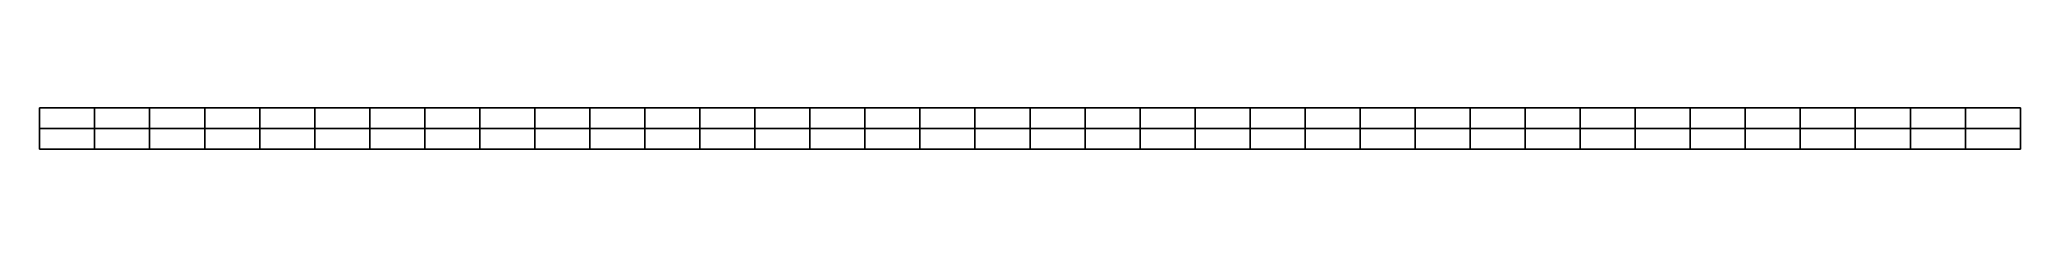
# Model space of a CAD drawing. Header units: metres. Extents: x 0 to 7.32, y -0.08 to 0.08.
import ezdxf

# ---------------------------------------------------------------- set-up
doc = ezdxf.new("R2010")
doc.units = ezdxf.units.M
for name, color, linetype in [('link_lines', 30, 'Continuous'), ('rebar_segments_13', 2, 'Continuous'), ('rebar_segments_16', 1, 'Continuous'), ('rebar_segments_22', 6, 'Continuous'), ('rebars_06', 5, 'Continuous'), ('rebars_10', 7, 'Continuous')]:
    doc.layers.add(name, color=color, linetype=linetype)

msp = doc.modelspace()

# ---------------------------------------------------------------- linework, layer by layer
at = {"layer": 'link_lines'}
for p, q in [((0, 0, 0.889), (0, 0.077, 0.839)), ((0, 0), (0, 0.077, 0.05)), ((0, 0, 0.313), (0, 0.077, 0.313)), ((0, 0, 0.576), (0, 0.077, 0.576)), ((0.2032, 0, 0.889), (0.2032, 0.077, 0.839)), ((0.2032, 0), (0.2032, 0.077, 0.05)), ((0.2032, 0, 0.313), (0.2032, 0.077, 0.313)), ((0.2032, 0, 0.576), (0.2032, 0.077, 0.576)), ((0.4064, 0, 0.889), (0.4064, 0.077, 0.839)), ((0.4064, 0), (0.4064, 0.077, 0.05)), ((0.4064, 0, 0.313), (0.4064, 0.077, 0.313)), ((0.4064, 0, 0.576), (0.4064, 0.077, 0.576)), ((0.6096, 0, 0.889), (0.6096, 0.077, 0.839)), ((0.6096, 0), (0.6096, 0.077, 0.05)), ((0.6096, 0, 0.313), (0.6096, 0.077, 0.313)), ((0.6096, 0, 0.576), (0.6096, 0.077, 0.576)), ((0.8128, 0, 0.889), (0.8128, 0.077, 0.839)), ((0.8128, 0), (0.8128, 0.077, 0.05)), ((0.8128, 0, 0.313), (0.8128, 0.077, 0.313)), ((0.8128, 0, 0.576), (0.8128, 0.077, 0.576)), ((1.016, 0, 0.889), (1.016, 0.077, 0.839)), ((1.016, 0), (1.016, 0.077, 0.05)), ((1.016, 0, 0.313), (1.016, 0.077, 0.313)), ((1.016, 0, 0.576), (1.016, 0.077, 0.576)), ((1.2192, 0, 0.889), (1.2192, 0.077, 0.839)), ((1.2192, 0), (1.2192, 0.077, 0.05)), ((1.2192, 0, 0.313), (1.2192, 0.077, 0.313)), ((1.2192, 0, 0.576), (1.2192, 0.077, 0.576)), ((1.4224, 0, 0.889), (1.4224, 0.077, 0.839)), ((1.4224, 0), (1.4224, 0.077, 0.05)), ((1.4224, 0, 0.313), (1.4224, 0.077, 0.313)), ((1.4224, 0, 0.576), (1.4224, 0.077, 0.576)), ((1.6256, 0, 0.889), (1.6256, 0.077, 0.839)), ((1.6256, 0), (1.6256, 0.077, 0.05)), ((1.6256, 0, 0.313), (1.6256, 0.077, 0.313)), ((1.6256, 0, 0.576), (1.6256, 0.077, 0.576)), ((1.8288, 0, 0.889), (1.8288, 0.077, 0.839)), ((1.8288, 0), (1.8288, 0.077, 0.05)), ((1.8288, 0, 0.313), (1.8288, 0.077, 0.313)), ((1.8288, 0, 0.576), (1.8288, 0.077, 0.576)), ((2.032, 0, 0.889), (2.032, 0.077, 0.839)), ((2.032, 0), (2.032, 0.077, 0.05)), ((2.032, 0, 0.313), (2.032, 0.077, 0.313)), ((2.032, 0, 0.576), (2.032, 0.077, 0.576)), ((2.032, 0), (2.032, 0.077, 0.1)), ((2.2352, 0, 0.889), (2.2352, 0.077, 0.839)), ((2.2352, 0), (2.2352, 0.077, 0.05)), ((2.2352, 0, 0.313), (2.2352, 0.077, 0.313)), ((2.2352, 0, 0.576), (2.2352, 0.077, 0.576)), ((2.2352, 0), (2.2352, 0.077, 0.1)), ((2.4384, 0, 0.889), (2.4384, 0.077, 0.839)), ((2.4384, 0), (2.4384, 0.077, 0.05)), ((2.4384, 0, 0.313), (2.4384, 0.077, 0.313)), ((2.4384, 0, 0.576), (2.4384, 0.077, 0.576)), ((2.4384, 0), (2.4384, 0.077, 0.1)), ((2.6416, 0, 0.889), (2.6416, 0.077, 0.839)), ((2.6416, 0), (2.6416, 0.077, 0.05)), ((2.6416, 0, 0.313), (2.6416, 0.077, 0.313)), ((2.6416, 0, 0.576), (2.6416, 0.077, 0.576)), ((2.6416, 0), (2.6416, 0.077, 0.1)), ((2.8448, 0, 0.889), (2.8448, 0.077, 0.839)), ((2.8448, 0), (2.8448, 0.077, 0.05)), ((2.8448, 0, 0.313), (2.8448, 0.077, 0.313)), ((2.8448, 0, 0.576), (2.8448, 0.077, 0.576)), ((2.8448, 0), (2.8448, 0.077, 0.1)), ((3.048, 0, 0.889), (3.048, 0.077, 0.839)), ((3.048, 0), (3.048, 0.077, 0.05)), ((3.048, 0, 0.313), (3.048, 0.077, 0.313)), ((3.048, 0, 0.576), (3.048, 0.077, 0.576)), ((3.048, 0), (3.048, 0.077, 0.1)), ((3.048, 0), (3.048, 0.077, 0.1)), ((3.2512, 0, 0.889), (3.2512, 0.077, 0.839)), ((3.2512, 0), (3.2512, 0.077, 0.05)), ((3.2512, 0, 0.313), (3.2512, 0.077, 0.313)), ((3.2512, 0, 0.576), (3.2512, 0.077, 0.576)), ((3.2512, 0), (3.2512, 0.077, 0.1)), ((3.4544, 0, 0.889), (3.4544, 0.077, 0.839)), ((3.4544, 0), (3.4544, 0.077, 0.05)), ((3.4544, 0, 0.313), (3.4544, 0.077, 0.313)), ((3.4544, 0, 0.576), (3.4544, 0.077, 0.576)), ((3.4544, 0), (3.4544, 0.077, 0.1)), ((3.6576, 0, 0.889), (3.6576, 0.077, 0.839)), ((3.6576, 0), (3.6576, 0.077, 0.05)), ((3.6576, 0, 0.313), (3.6576, 0.077, 0.313)), ((3.6576, 0, 0.576), (3.6576, 0.077, 0.576)), ((3.6576, 0), (3.6576, 0.077, 0.1)), ((3.8608, 0, 0.889), (3.8608, 0.077, 0.839)), ((3.8608, 0), (3.8608, 0.077, 0.05)), ((3.8608, 0, 0.313), (3.8608, 0.077, 0.313)), ((3.8608, 0, 0.576), (3.8608, 0.077, 0.576)), ((3.8608, 0), (3.8608, 0.077, 0.1)), ((4.064, 0, 0.889), (4.064, 0.077, 0.839)), ((4.064, 0), (4.064, 0.077, 0.05)), ((4.064, 0, 0.313), (4.064, 0.077, 0.313)), ((4.064, 0, 0.576), (4.064, 0.077, 0.576)), ((4.064, 0), (4.064, 0.077, 0.1)), ((4.2672, 0, 0.889), (4.2672, 0.077, 0.839)), ((4.2672, 0), (4.2672, 0.077, 0.05)), ((4.2672, 0, 0.313), (4.2672, 0.077, 0.313)), ((4.2672, 0, 0.576), (4.2672, 0.077, 0.576)), ((4.2672, 0), (4.2672, 0.077, 0.1)), ((4.4704, 0, 0.889), (4.4704, 0.077, 0.839)), ((4.4704, 0), (4.4704, 0.077, 0.05)), ((4.4704, 0, 0.313), (4.4704, 0.077, 0.313)), ((4.4704, 0, 0.576), (4.4704, 0.077, 0.576)), ((4.4704, 0), (4.4704, 0.077, 0.1)), ((4.6736, 0, 0.889), (4.6736, 0.077, 0.839)), ((4.6736, 0), (4.6736, 0.077, 0.05)), ((4.6736, 0, 0.313), (4.6736, 0.077, 0.313)), ((4.6736, 0, 0.576), (4.6736, 0.077, 0.576)), ((4.6736, 0), (4.6736, 0.077, 0.1)), ((4.8768, 0, 0.889), (4.8768, 0.077, 0.839)), ((4.8768, 0), (4.8768, 0.077, 0.05)), ((4.8768, 0, 0.313), (4.8768, 0.077, 0.313)), ((4.8768, 0, 0.576), (4.8768, 0.077, 0.576)), ((4.8768, 0), (4.8768, 0.077, 0.1)), ((5.08, 0, 0.889), (5.08, 0.077, 0.839)), ((5.08, 0), (5.08, 0.077, 0.05)), ((5.08, 0, 0.313), (5.08, 0.077, 0.313)), ((5.08, 0, 0.576), (5.08, 0.077, 0.576)), ((5.08, 0), (5.08, 0.077, 0.1)), ((5.2832, 0, 0.889), (5.2832, 0.077, 0.839)), ((5.2832, 0), (5.2832, 0.077, 0.05)), ((5.2832, 0, 0.313), (5.2832, 0.077, 0.313)), ((5.2832, 0, 0.576), (5.2832, 0.077, 0.576)), ((5.2832, 0), (5.2832, 0.077, 0.1)), ((5.4864, 0, 0.889), (5.4864, 0.077, 0.839)), ((5.4864, 0), (5.4864, 0.077, 0.05)), ((5.4864, 0, 0.313), (5.4864, 0.077, 0.313)), ((5.4864, 0, 0.576), (5.4864, 0.077, 0.576)), ((5.4864, 0), (5.4864, 0.077, 0.1)), ((5.6896, 0, 0.889), (5.6896, 0.077, 0.839)), ((5.6896, 0), (5.6896, 0.077, 0.05)), ((5.6896, 0, 0.313), (5.6896, 0.077, 0.313)), ((5.6896, 0, 0.576), (5.6896, 0.077, 0.576)), ((5.8928, 0, 0.889), (5.8928, 0.077, 0.839)), ((5.8928, 0), (5.8928, 0.077, 0.05)), ((5.8928, 0, 0.313), (5.8928, 0.077, 0.313)), ((5.8928, 0, 0.576), (5.8928, 0.077, 0.576)), ((6.096, 0, 0.889), (6.096, 0.077, 0.839)), ((6.096, 0), (6.096, 0.077, 0.05)), ((6.096, 0, 0.313), (6.096, 0.077, 0.313)), ((6.096, 0, 0.576), (6.096, 0.077, 0.576)), ((6.2992, 0, 0.889), (6.2992, 0.077, 0.839)), ((6.2992, 0), (6.2992, 0.077, 0.05)), ((6.2992, 0, 0.313), (6.2992, 0.077, 0.313)), ((6.2992, 0, 0.576), (6.2992, 0.077, 0.576)), ((6.5024, 0, 0.889), (6.5024, 0.077, 0.839)), ((6.5024, 0), (6.5024, 0.077, 0.05)), ((6.5024, 0, 0.313), (6.5024, 0.077, 0.313)), ((6.5024, 0, 0.576), (6.5024, 0.077, 0.576)), ((6.7056, 0, 0.889), (6.7056, 0.077, 0.839)), ((6.7056, 0), (6.7056, 0.077, 0.05)), ((6.7056, 0, 0.313), (6.7056, 0.077, 0.313)), ((6.7056, 0, 0.576), (6.7056, 0.077, 0.576)), ((6.9088, 0, 0.889), (6.9088, 0.077, 0.839)), ((6.9088, 0), (6.9088, 0.077, 0.05)), ((6.9088, 0, 0.313), (6.9088, 0.077, 0.313)), ((6.9088, 0, 0.576), (6.9088, 0.077, 0.576)), ((7.112, 0, 0.889), (7.112, 0.077, 0.839)), ((7.112, 0), (7.112, 0.077, 0.05)), ((7.112, 0, 0.313), (7.112, 0.077, 0.313)), ((7.112, 0, 0.576), (7.112, 0.077, 0.576)), ((7.3152, 0, 0.889), (7.3152, 0.077, 0.839)), ((7.3152, 0), (7.3152, 0.077, 0.05)), ((7.3152, 0, 0.313), (7.3152, 0.077, 0.313)), ((7.3152, 0, 0.576), (7.3152, 0.077, 0.576)), ((0, -0.077, 0.839), (0, 0, 0.889)), ((0, -0.077, 0.05), (0, 0)), ((0, 0, 0.313), (0, -0.077, 0.313)), ((0, 0, 0.576), (0, -0.077, 0.576)), ((0, 0, 0.889), (0, 0, 0.839)), ((0, 0), (0, 0, 0.05)), ((0.2032, -0.077, 0.839), (0.2032, 0, 0.889)), ((0.2032, -0.077, 0.05), (0.2032, 0)), ((0.2032, 0, 0.313), (0.2032, -0.077, 0.313)), ((0.2032, 0, 0.576), (0.2032, -0.077, 0.576)), ((0.2032, 0, 0.889), (0.2032, 0, 0.839)), ((0.2032, 0), (0.2032, 0, 0.05)), ((0.4064, -0.077, 0.839), (0.4064, 0, 0.889)), ((0.4064, -0.077, 0.05), (0.4064, 0)), ((0.4064, 0, 0.313), (0.4064, -0.077, 0.313)), ((0.4064, 0, 0.576), (0.4064, -0.077, 0.576)), ((0.4064, 0, 0.889), (0.4064, 0, 0.839)), ((0.4064, 0), (0.4064, 0, 0.05)), ((0.6096, -0.077, 0.839), (0.6096, 0, 0.889)), ((0.6096, -0.077, 0.05), (0.6096, 0)), ((0.6096, 0, 0.313), (0.6096, -0.077, 0.313)), ((0.6096, 0, 0.576), (0.6096, -0.077, 0.576)), ((0.6096, 0, 0.889), (0.6096, 0, 0.839)), ((0.6096, 0), (0.6096, 0, 0.05)), ((0.8128, -0.077, 0.839), (0.8128, 0, 0.889)), ((0.8128, -0.077, 0.05), (0.8128, 0)), ((0.8128, 0, 0.313), (0.8128, -0.077, 0.313)), ((0.8128, 0, 0.576), (0.8128, -0.077, 0.576)), ((0.8128, 0, 0.889), (0.8128, 0, 0.839)), ((0.8128, 0), (0.8128, 0, 0.05)), ((1.016, -0.077, 0.839), (1.016, 0, 0.889)), ((1.016, -0.077, 0.05), (1.016, 0)), ((1.016, 0, 0.313), (1.016, -0.077, 0.313)), ((1.016, 0, 0.576), (1.016, -0.077, 0.576)), ((1.016, 0, 0.889), (1.016, 0, 0.839)), ((1.016, 0), (1.016, 0, 0.05)), ((1.2192, -0.077, 0.839), (1.2192, 0, 0.889)), ((1.2192, -0.077, 0.05), (1.2192, 0)), ((1.2192, 0, 0.313), (1.2192, -0.077, 0.313)), ((1.2192, 0, 0.576), (1.2192, -0.077, 0.576)), ((1.2192, 0, 0.889), (1.2192, 0, 0.839)), ((1.2192, 0), (1.2192, 0, 0.05)), ((1.4224, -0.077, 0.839), (1.4224, 0, 0.889)), ((1.4224, -0.077, 0.05), (1.4224, 0)), ((1.4224, 0, 0.313), (1.4224, -0.077, 0.313)), ((1.4224, 0, 0.576), (1.4224, -0.077, 0.576)), ((1.4224, 0, 0.889), (1.4224, 0, 0.839)), ((1.4224, 0), (1.4224, 0, 0.05)), ((1.6256, -0.077, 0.839), (1.6256, 0, 0.889)), ((1.6256, -0.077, 0.05), (1.6256, 0)), ((1.6256, 0, 0.313), (1.6256, -0.077, 0.313)), ((1.6256, 0, 0.576), (1.6256, -0.077, 0.576)), ((1.6256, 0, 0.889), (1.6256, 0, 0.839)), ((1.6256, 0), (1.6256, 0, 0.05)), ((1.8288, -0.077, 0.839), (1.8288, 0, 0.889)), ((1.8288, -0.077, 0.05), (1.8288, 0)), ((1.8288, 0, 0.313), (1.8288, -0.077, 0.313)), ((1.8288, 0, 0.576), (1.8288, -0.077, 0.576)), ((1.8288, 0, 0.889), (1.8288, 0, 0.839)), ((1.8288, 0), (1.8288, 0, 0.05)), ((2.032, -0.077, 0.839), (2.032, 0, 0.889)), ((2.032, -0.077, 0.05), (2.032, 0)), ((2.032, 0, 0.313), (2.032, -0.077, 0.313)), ((2.032, 0, 0.576), (2.032, -0.077, 0.576)), ((2.032, 0, 0.889), (2.032, 0, 0.839)), ((2.032, 0), (2.032, 0, 0.05)), ((2.032, 0), (2.032, -0.077, 0.1)), ((2.2352, -0.077, 0.839), (2.2352, 0, 0.889)), ((2.2352, -0.077, 0.05), (2.2352, 0)), ((2.2352, 0, 0.313), (2.2352, -0.077, 0.313)), ((2.2352, 0, 0.576), (2.2352, -0.077, 0.576)), ((2.2352, 0, 0.889), (2.2352, 0, 0.839)), ((2.2352, 0), (2.2352, 0, 0.05)), ((2.2352, 0), (2.2352, -0.077, 0.1)), ((2.4384, -0.077, 0.839), (2.4384, 0, 0.889)), ((2.4384, -0.077, 0.05), (2.4384, 0)), ((2.4384, 0, 0.313), (2.4384, -0.077, 0.313)), ((2.4384, 0, 0.576), (2.4384, -0.077, 0.576)), ((2.4384, 0, 0.889), (2.4384, 0, 0.839)), ((2.4384, 0), (2.4384, 0, 0.05)), ((2.4384, 0), (2.4384, -0.077, 0.1)), ((2.6416, -0.077, 0.839), (2.6416, 0, 0.889)), ((2.6416, -0.077, 0.05), (2.6416, 0)), ((2.6416, 0, 0.313), (2.6416, -0.077, 0.313)), ((2.6416, 0, 0.576), (2.6416, -0.077, 0.576)), ((2.6416, 0, 0.889), (2.6416, 0, 0.839)), ((2.6416, 0), (2.6416, 0, 0.05)), ((2.6416, 0), (2.6416, -0.077, 0.1)), ((2.8448, -0.077, 0.839), (2.8448, 0, 0.889)), ((2.8448, -0.077, 0.05), (2.8448, 0)), ((2.8448, 0, 0.313), (2.8448, -0.077, 0.313)), ((2.8448, 0, 0.576), (2.8448, -0.077, 0.576)), ((2.8448, 0, 0.889), (2.8448, 0, 0.839)), ((2.8448, 0), (2.8448, 0, 0.05)), ((2.8448, 0), (2.8448, -0.077, 0.1)), ((3.048, -0.077, 0.839), (3.048, 0, 0.889)), ((3.048, -0.077, 0.05), (3.048, 0)), ((3.048, 0, 0.313), (3.048, -0.077, 0.313)), ((3.048, 0, 0.576), (3.048, -0.077, 0.576)), ((3.048, 0, 0.889), (3.048, 0, 0.839)), ((3.048, 0), (3.048, 0, 0.05)), ((3.048, 0), (3.048, -0.077, 0.1)), ((3.048, 0), (3.048, -0.077, 0.1)), ((3.2512, -0.077, 0.839), (3.2512, 0, 0.889)), ((3.2512, -0.077, 0.05), (3.2512, 0)), ((3.2512, 0, 0.313), (3.2512, -0.077, 0.313)), ((3.2512, 0, 0.576), (3.2512, -0.077, 0.576)), ((3.2512, 0, 0.889), (3.2512, 0, 0.839)), ((3.2512, 0), (3.2512, 0, 0.05)), ((3.2512, 0), (3.2512, -0.077, 0.1)), ((3.4544, -0.077, 0.839), (3.4544, 0, 0.889)), ((3.4544, -0.077, 0.05), (3.4544, 0)), ((3.4544, 0, 0.313), (3.4544, -0.077, 0.313)), ((3.4544, 0, 0.576), (3.4544, -0.077, 0.576)), ((3.4544, 0, 0.889), (3.4544, 0, 0.839)), ((3.4544, 0), (3.4544, 0, 0.05)), ((3.4544, 0), (3.4544, -0.077, 0.1)), ((3.6576, -0.077, 0.839), (3.6576, 0, 0.889)), ((3.6576, -0.077, 0.05), (3.6576, 0)), ((3.6576, 0, 0.313), (3.6576, -0.077, 0.313)), ((3.6576, 0, 0.576), (3.6576, -0.077, 0.576)), ((3.6576, 0, 0.889), (3.6576, 0, 0.839)), ((3.6576, 0), (3.6576, 0, 0.05)), ((3.6576, 0), (3.6576, -0.077, 0.1)), ((3.8608, -0.077, 0.839), (3.8608, 0, 0.889)), ((3.8608, -0.077, 0.05), (3.8608, 0)), ((3.8608, 0, 0.313), (3.8608, -0.077, 0.313)), ((3.8608, 0, 0.576), (3.8608, -0.077, 0.576)), ((3.8608, 0, 0.889), (3.8608, 0, 0.839)), ((3.8608, 0), (3.8608, 0, 0.05)), ((3.8608, 0), (3.8608, -0.077, 0.1)), ((4.064, -0.077, 0.839), (4.064, 0, 0.889)), ((4.064, -0.077, 0.05), (4.064, 0)), ((4.064, 0, 0.313), (4.064, -0.077, 0.313)), ((4.064, 0, 0.576), (4.064, -0.077, 0.576)), ((4.064, 0, 0.889), (4.064, 0, 0.839)), ((4.064, 0), (4.064, 0, 0.05)), ((4.064, 0), (4.064, -0.077, 0.1)), ((4.2672, -0.077, 0.839), (4.2672, 0, 0.889)), ((4.2672, -0.077, 0.05), (4.2672, 0)), ((4.2672, 0, 0.313), (4.2672, -0.077, 0.313)), ((4.2672, 0, 0.576), (4.2672, -0.077, 0.576)), ((4.2672, 0, 0.889), (4.2672, 0, 0.839)), ((4.2672, 0), (4.2672, 0, 0.05)), ((4.2672, 0), (4.2672, -0.077, 0.1)), ((4.4704, -0.077, 0.839), (4.4704, 0, 0.889)), ((4.4704, -0.077, 0.05), (4.4704, 0)), ((4.4704, 0, 0.313), (4.4704, -0.077, 0.313)), ((4.4704, 0, 0.576), (4.4704, -0.077, 0.576)), ((4.4704, 0, 0.889), (4.4704, 0, 0.839)), ((4.4704, 0), (4.4704, 0, 0.05)), ((4.4704, 0), (4.4704, -0.077, 0.1)), ((4.6736, -0.077, 0.839), (4.6736, 0, 0.889)), ((4.6736, -0.077, 0.05), (4.6736, 0)), ((4.6736, 0, 0.313), (4.6736, -0.077, 0.313)), ((4.6736, 0, 0.576), (4.6736, -0.077, 0.576)), ((4.6736, 0, 0.889), (4.6736, 0, 0.839)), ((4.6736, 0), (4.6736, 0, 0.05)), ((4.6736, 0), (4.6736, -0.077, 0.1)), ((4.8768, -0.077, 0.839), (4.8768, 0, 0.889)), ((4.8768, -0.077, 0.05), (4.8768, 0)), ((4.8768, 0, 0.313), (4.8768, -0.077, 0.313)), ((4.8768, 0, 0.576), (4.8768, -0.077, 0.576)), ((4.8768, 0, 0.889), (4.8768, 0, 0.839)), ((4.8768, 0), (4.8768, 0, 0.05)), ((4.8768, 0), (4.8768, -0.077, 0.1)), ((5.08, -0.077, 0.839), (5.08, 0, 0.889)), ((5.08, -0.077, 0.05), (5.08, 0)), ((5.08, 0, 0.313), (5.08, -0.077, 0.313)), ((5.08, 0, 0.576), (5.08, -0.077, 0.576)), ((5.08, 0, 0.889), (5.08, 0, 0.839)), ((5.08, 0), (5.08, 0, 0.05)), ((5.08, 0), (5.08, -0.077, 0.1)), ((5.2832, -0.077, 0.839), (5.2832, 0, 0.889)), ((5.2832, -0.077, 0.05), (5.2832, 0)), ((5.2832, 0, 0.313), (5.2832, -0.077, 0.313)), ((5.2832, 0, 0.576), (5.2832, -0.077, 0.576)), ((5.2832, 0, 0.889), (5.2832, 0, 0.839)), ((5.2832, 0), (5.2832, 0, 0.05)), ((5.2832, 0), (5.2832, -0.077, 0.1)), ((5.4864, -0.077, 0.839), (5.4864, 0, 0.889)), ((5.4864, -0.077, 0.05), (5.4864, 0)), ((5.4864, 0, 0.313), (5.4864, -0.077, 0.313)), ((5.4864, 0, 0.576), (5.4864, -0.077, 0.576)), ((5.4864, 0, 0.889), (5.4864, 0, 0.839)), ((5.4864, 0), (5.4864, 0, 0.05)), ((5.4864, 0), (5.4864, -0.077, 0.1)), ((5.6896, -0.077, 0.839), (5.6896, 0, 0.889)), ((5.6896, -0.077, 0.05), (5.6896, 0)), ((5.6896, 0, 0.313), (5.6896, -0.077, 0.313)), ((5.6896, 0, 0.576), (5.6896, -0.077, 0.576)), ((5.6896, 0, 0.889), (5.6896, 0, 0.839)), ((5.6896, 0), (5.6896, 0, 0.05)), ((5.8928, -0.077, 0.839), (5.8928, 0, 0.889)), ((5.8928, -0.077, 0.05), (5.8928, 0)), ((5.8928, 0, 0.313), (5.8928, -0.077, 0.313)), ((5.8928, 0, 0.576), (5.8928, -0.077, 0.576)), ((5.8928, 0, 0.889), (5.8928, 0, 0.839)), ((5.8928, 0), (5.8928, 0, 0.05)), ((6.096, -0.077, 0.839), (6.096, 0, 0.889)), ((6.096, -0.077, 0.05), (6.096, 0)), ((6.096, 0, 0.313), (6.096, -0.077, 0.313)), ((6.096, 0, 0.576), (6.096, -0.077, 0.576)), ((6.096, 0, 0.889), (6.096, 0, 0.839)), ((6.096, 0), (6.096, 0, 0.05)), ((6.2992, -0.077, 0.839), (6.2992, 0, 0.889)), ((6.2992, -0.077, 0.05), (6.2992, 0)), ((6.2992, 0, 0.313), (6.2992, -0.077, 0.313)), ((6.2992, 0, 0.576), (6.2992, -0.077, 0.576)), ((6.2992, 0, 0.889), (6.2992, 0, 0.839)), ((6.2992, 0), (6.2992, 0, 0.05)), ((6.5024, -0.077, 0.839), (6.5024, 0, 0.889)), ((6.5024, -0.077, 0.05), (6.5024, 0)), ((6.5024, 0, 0.313), (6.5024, -0.077, 0.313)), ((6.5024, 0, 0.576), (6.5024, -0.077, 0.576)), ((6.5024, 0, 0.889), (6.5024, 0, 0.839)), ((6.5024, 0), (6.5024, 0, 0.05)), ((6.7056, -0.077, 0.839), (6.7056, 0, 0.889)), ((6.7056, -0.077, 0.05), (6.7056, 0)), ((6.7056, 0, 0.313), (6.7056, -0.077, 0.313)), ((6.7056, 0, 0.576), (6.7056, -0.077, 0.576)), ((6.7056, 0, 0.889), (6.7056, 0, 0.839)), ((6.7056, 0), (6.7056, 0, 0.05)), ((6.9088, -0.077, 0.839), (6.9088, 0, 0.889)), ((6.9088, -0.077, 0.05), (6.9088, 0)), ((6.9088, 0, 0.313), (6.9088, -0.077, 0.313)), ((6.9088, 0, 0.576), (6.9088, -0.077, 0.576)), ((6.9088, 0, 0.889), (6.9088, 0, 0.839)), ((6.9088, 0), (6.9088, 0, 0.05)), ((7.112, -0.077, 0.839), (7.112, 0, 0.889)), ((7.112, -0.077, 0.05), (7.112, 0)), ((7.112, 0, 0.313), (7.112, -0.077, 0.313)), ((7.112, 0, 0.576), (7.112, -0.077, 0.576)), ((7.112, 0, 0.889), (7.112, 0, 0.839)), ((7.112, 0), (7.112, 0, 0.05)), ((7.3152, -0.077, 0.839), (7.3152, 0, 0.889)), ((7.3152, -0.077, 0.05), (7.3152, 0)), ((7.3152, 0, 0.313), (7.3152, -0.077, 0.313)), ((7.3152, 0, 0.576), (7.3152, -0.077, 0.576)), ((7.3152, 0), (7.3152, 0, 0.05)), ((7.3152, 0, 0.889), (7.3152, 0, 0.839))]:
    msp.add_line(p, q, dxfattribs=at)
at = {"layer": 'rebar_segments_13'}
for p, q in [((0.2032, 0.077, 0.313), (0, 0.077, 0.313)), ((0.2032, 0.077, 0.576), (0, 0.077, 0.576)), ((0.4064, 0.077, 0.313), (0.2032, 0.077, 0.313)), ((0.4064, 0.077, 0.576), (0.2032, 0.077, 0.576)), ((0.6096, 0.077, 0.313), (0.4064, 0.077, 0.313)), ((0.6096, 0.077, 0.576), (0.4064, 0.077, 0.576)), ((0.8128, 0.077, 0.313), (0.6096, 0.077, 0.313)), ((0.8128, 0.077, 0.576), (0.6096, 0.077, 0.576)), ((1.016, 0.077, 0.313), (0.8128, 0.077, 0.313)), ((1.016, 0.077, 0.576), (0.8128, 0.077, 0.576)), ((1.2192, 0.077, 0.313), (1.016, 0.077, 0.313)), ((1.2192, 0.077, 0.576), (1.016, 0.077, 0.576)), ((1.4224, 0.077, 0.313), (1.2192, 0.077, 0.313)), ((1.4224, 0.077, 0.576), (1.2192, 0.077, 0.576)), ((1.6256, 0.077, 0.313), (1.4224, 0.077, 0.313)), ((1.6256, 0.077, 0.576), (1.4224, 0.077, 0.576)), ((1.8288, 0.077, 0.313), (1.6256, 0.077, 0.313)), ((1.8288, 0.077, 0.576), (1.6256, 0.077, 0.576)), ((2.032, 0.077, 0.313), (1.8288, 0.077, 0.313)), ((2.032, 0.077, 0.576), (1.8288, 0.077, 0.576)), ((2.2352, 0.077, 0.313), (2.032, 0.077, 0.313)), ((2.2352, 0.077, 0.576), (2.032, 0.077, 0.576)), ((2.4384, 0.077, 0.313), (2.2352, 0.077, 0.313)), ((2.4384, 0.077, 0.576), (2.2352, 0.077, 0.576)), ((2.6416, 0.077, 0.313), (2.4384, 0.077, 0.313)), ((2.6416, 0.077, 0.576), (2.4384, 0.077, 0.576)), ((2.8448, 0.077, 0.313), (2.6416, 0.077, 0.313)), ((2.8448, 0.077, 0.576), (2.6416, 0.077, 0.576)), ((3.048, 0.077, 0.313), (2.8448, 0.077, 0.313)), ((3.048, 0.077, 0.576), (2.8448, 0.077, 0.576)), ((3.2512, 0.077, 0.313), (3.048, 0.077, 0.313)), ((3.2512, 0.077, 0.576), (3.048, 0.077, 0.576)), ((3.4544, 0.077, 0.313), (3.2512, 0.077, 0.313)), ((3.4544, 0.077, 0.576), (3.2512, 0.077, 0.576)), ((3.6576, 0.077, 0.313), (3.4544, 0.077, 0.313)), ((3.6576, 0.077, 0.576), (3.4544, 0.077, 0.576)), ((3.8608, 0.077, 0.313), (3.6576, 0.077, 0.313)), ((3.8608, 0.077, 0.576), (3.6576, 0.077, 0.576)), ((4.064, 0.077, 0.313), (3.8608, 0.077, 0.313)), ((4.064, 0.077, 0.576), (3.8608, 0.077, 0.576)), ((4.2672, 0.077, 0.313), (4.064, 0.077, 0.313)), ((4.2672, 0.077, 0.576), (4.064, 0.077, 0.576)), ((4.4704, 0.077, 0.313), (4.2672, 0.077, 0.313)), ((4.4704, 0.077, 0.576), (4.2672, 0.077, 0.576)), ((4.6736, 0.077, 0.313), (4.4704, 0.077, 0.313)), ((4.6736, 0.077, 0.576), (4.4704, 0.077, 0.576)), ((4.8768, 0.077, 0.313), (4.6736, 0.077, 0.313)), ((4.8768, 0.077, 0.576), (4.6736, 0.077, 0.576)), ((5.08, 0.077, 0.313), (4.8768, 0.077, 0.313)), ((5.08, 0.077, 0.576), (4.8768, 0.077, 0.576)), ((5.2832, 0.077, 0.313), (5.08, 0.077, 0.313)), ((5.2832, 0.077, 0.576), (5.08, 0.077, 0.576)), ((5.4864, 0.077, 0.313), (5.2832, 0.077, 0.313)), ((5.4864, 0.077, 0.576), (5.2832, 0.077, 0.576)), ((5.6896, 0.077, 0.313), (5.4864, 0.077, 0.313)), ((5.6896, 0.077, 0.576), (5.4864, 0.077, 0.576)), ((5.8928, 0.077, 0.313), (5.6896, 0.077, 0.313)), ((5.8928, 0.077, 0.576), (5.6896, 0.077, 0.576)), ((6.096, 0.077, 0.313), (5.8928, 0.077, 0.313)), ((6.096, 0.077, 0.576), (5.8928, 0.077, 0.576)), ((6.2992, 0.077, 0.313), (6.096, 0.077, 0.313)), ((6.2992, 0.077, 0.576), (6.096, 0.077, 0.576)), ((6.5024, 0.077, 0.313), (6.2992, 0.077, 0.313)), ((6.5024, 0.077, 0.576), (6.2992, 0.077, 0.576)), ((6.7056, 0.077, 0.313), (6.5024, 0.077, 0.313)), ((6.7056, 0.077, 0.576), (6.5024, 0.077, 0.576)), ((6.9088, 0.077, 0.313), (6.7056, 0.077, 0.313)), ((6.9088, 0.077, 0.576), (6.7056, 0.077, 0.576)), ((7.112, 0.077, 0.313), (6.9088, 0.077, 0.313)), ((7.112, 0.077, 0.576), (6.9088, 0.077, 0.576)), ((7.3152, 0.077, 0.313), (7.112, 0.077, 0.313)), ((7.3152, 0.077, 0.576), (7.112, 0.077, 0.576)), ((0.2032, -0.077, 0.313), (0, -0.077, 0.313)), ((0.2032, -0.077, 0.576), (0, -0.077, 0.576)), ((0.4064, -0.077, 0.313), (0.2032, -0.077, 0.313)), ((0.4064, -0.077, 0.576), (0.2032, -0.077, 0.576)), ((0.6096, -0.077, 0.313), (0.4064, -0.077, 0.313)), ((0.6096, -0.077, 0.576), (0.4064, -0.077, 0.576)), ((0.8128, -0.077, 0.313), (0.6096, -0.077, 0.313)), ((0.8128, -0.077, 0.576), (0.6096, -0.077, 0.576)), ((1.016, -0.077, 0.313), (0.8128, -0.077, 0.313)), ((1.016, -0.077, 0.576), (0.8128, -0.077, 0.576)), ((1.2192, -0.077, 0.313), (1.016, -0.077, 0.313)), ((1.2192, -0.077, 0.576), (1.016, -0.077, 0.576)), ((1.4224, -0.077, 0.313), (1.2192, -0.077, 0.313)), ((1.4224, -0.077, 0.576), (1.2192, -0.077, 0.576)), ((1.6256, -0.077, 0.313), (1.4224, -0.077, 0.313)), ((1.6256, -0.077, 0.576), (1.4224, -0.077, 0.576)), ((1.8288, -0.077, 0.313), (1.6256, -0.077, 0.313)), ((1.8288, -0.077, 0.576), (1.6256, -0.077, 0.576)), ((2.032, -0.077, 0.313), (1.8288, -0.077, 0.313)), ((2.032, -0.077, 0.576), (1.8288, -0.077, 0.576)), ((2.2352, -0.077, 0.313), (2.032, -0.077, 0.313)), ((2.2352, -0.077, 0.576), (2.032, -0.077, 0.576)), ((2.4384, -0.077, 0.313), (2.2352, -0.077, 0.313)), ((2.4384, -0.077, 0.576), (2.2352, -0.077, 0.576)), ((2.6416, -0.077, 0.313), (2.4384, -0.077, 0.313)), ((2.6416, -0.077, 0.576), (2.4384, -0.077, 0.576)), ((2.8448, -0.077, 0.313), (2.6416, -0.077, 0.313)), ((2.8448, -0.077, 0.576), (2.6416, -0.077, 0.576)), ((3.048, -0.077, 0.313), (2.8448, -0.077, 0.313)), ((3.048, -0.077, 0.576), (2.8448, -0.077, 0.576)), ((3.2512, -0.077, 0.313), (3.048, -0.077, 0.313)), ((3.2512, -0.077, 0.576), (3.048, -0.077, 0.576)), ((3.4544, -0.077, 0.313), (3.2512, -0.077, 0.313)), ((3.4544, -0.077, 0.576), (3.2512, -0.077, 0.576)), ((3.6576, -0.077, 0.313), (3.4544, -0.077, 0.313)), ((3.6576, -0.077, 0.576), (3.4544, -0.077, 0.576)), ((3.8608, -0.077, 0.313), (3.6576, -0.077, 0.313)), ((3.8608, -0.077, 0.576), (3.6576, -0.077, 0.576)), ((4.064, -0.077, 0.313), (3.8608, -0.077, 0.313)), ((4.064, -0.077, 0.576), (3.8608, -0.077, 0.576)), ((4.2672, -0.077, 0.313), (4.064, -0.077, 0.313)), ((4.2672, -0.077, 0.576), (4.064, -0.077, 0.576)), ((4.4704, -0.077, 0.313), (4.2672, -0.077, 0.313)), ((4.4704, -0.077, 0.576), (4.2672, -0.077, 0.576)), ((4.6736, -0.077, 0.313), (4.4704, -0.077, 0.313)), ((4.6736, -0.077, 0.576), (4.4704, -0.077, 0.576)), ((4.8768, -0.077, 0.313), (4.6736, -0.077, 0.313)), ((4.8768, -0.077, 0.576), (4.6736, -0.077, 0.576)), ((5.08, -0.077, 0.313), (4.8768, -0.077, 0.313)), ((5.08, -0.077, 0.576), (4.8768, -0.077, 0.576)), ((5.2832, -0.077, 0.313), (5.08, -0.077, 0.313)), ((5.2832, -0.077, 0.576), (5.08, -0.077, 0.576)), ((5.4864, -0.077, 0.313), (5.2832, -0.077, 0.313)), ((5.4864, -0.077, 0.576), (5.2832, -0.077, 0.576)), ((5.6896, -0.077, 0.313), (5.4864, -0.077, 0.313)), ((5.6896, -0.077, 0.576), (5.4864, -0.077, 0.576)), ((5.8928, -0.077, 0.313), (5.6896, -0.077, 0.313)), ((5.8928, -0.077, 0.576), (5.6896, -0.077, 0.576)), ((6.096, -0.077, 0.313), (5.8928, -0.077, 0.313)), ((6.096, -0.077, 0.576), (5.8928, -0.077, 0.576)), ((6.2992, -0.077, 0.313), (6.096, -0.077, 0.313)), ((6.2992, -0.077, 0.576), (6.096, -0.077, 0.576)), ((6.5024, -0.077, 0.313), (6.2992, -0.077, 0.313)), ((6.5024, -0.077, 0.576), (6.2992, -0.077, 0.576)), ((6.7056, -0.077, 0.313), (6.5024, -0.077, 0.313)), ((6.7056, -0.077, 0.576), (6.5024, -0.077, 0.576)), ((6.9088, -0.077, 0.313), (6.7056, -0.077, 0.313)), ((6.9088, -0.077, 0.576), (6.7056, -0.077, 0.576)), ((7.112, -0.077, 0.313), (6.9088, -0.077, 0.313)), ((7.112, -0.077, 0.576), (6.9088, -0.077, 0.576)), ((7.3152, -0.077, 0.313), (7.112, -0.077, 0.313)), ((7.3152, -0.077, 0.576), (7.112, -0.077, 0.576))]:
    msp.add_line(p, q, dxfattribs=at)
at = {"layer": 'rebar_segments_16'}
for p, q in [((0.2032, 0.077, 0.839), (0, 0.077, 0.839)), ((0.4064, 0.077, 0.839), (0.2032, 0.077, 0.839)), ((0.6096, 0.077, 0.839), (0.4064, 0.077, 0.839)), ((0.8128, 0.077, 0.839), (0.6096, 0.077, 0.839)), ((1.016, 0.077, 0.839), (0.8128, 0.077, 0.839)), ((1.2192, 0.077, 0.839), (1.016, 0.077, 0.839)), ((1.4224, 0.077, 0.839), (1.2192, 0.077, 0.839)), ((1.6256, 0.077, 0.839), (1.4224, 0.077, 0.839)), ((1.8288, 0.077, 0.839), (1.6256, 0.077, 0.839)), ((2.032, 0.077, 0.839), (1.8288, 0.077, 0.839)), ((2.2352, 0.077, 0.839), (2.032, 0.077, 0.839)), ((2.4384, 0.077, 0.839), (2.2352, 0.077, 0.839)), ((2.6416, 0.077, 0.839), (2.4384, 0.077, 0.839)), ((2.8448, 0.077, 0.839), (2.6416, 0.077, 0.839)), ((3.048, 0.077, 0.839), (2.8448, 0.077, 0.839)), ((3.2512, 0.077, 0.839), (3.048, 0.077, 0.839)), ((3.4544, 0.077, 0.839), (3.2512, 0.077, 0.839)), ((3.6576, 0.077, 0.839), (3.4544, 0.077, 0.839)), ((3.8608, 0.077, 0.839), (3.6576, 0.077, 0.839)), ((4.064, 0.077, 0.839), (3.8608, 0.077, 0.839)), ((4.2672, 0.077, 0.839), (4.064, 0.077, 0.839)), ((4.4704, 0.077, 0.839), (4.2672, 0.077, 0.839)), ((4.6736, 0.077, 0.839), (4.4704, 0.077, 0.839)), ((4.8768, 0.077, 0.839), (4.6736, 0.077, 0.839)), ((5.08, 0.077, 0.839), (4.8768, 0.077, 0.839)), ((5.2832, 0.077, 0.839), (5.08, 0.077, 0.839)), ((5.4864, 0.077, 0.839), (5.2832, 0.077, 0.839)), ((5.6896, 0.077, 0.839), (5.4864, 0.077, 0.839)), ((5.8928, 0.077, 0.839), (5.6896, 0.077, 0.839)), ((6.096, 0.077, 0.839), (5.8928, 0.077, 0.839)), ((6.2992, 0.077, 0.839), (6.096, 0.077, 0.839)), ((6.5024, 0.077, 0.839), (6.2992, 0.077, 0.839)), ((6.7056, 0.077, 0.839), (6.5024, 0.077, 0.839)), ((6.9088, 0.077, 0.839), (6.7056, 0.077, 0.839)), ((7.112, 0.077, 0.839), (6.9088, 0.077, 0.839)), ((7.3152, 0.077, 0.839), (7.112, 0.077, 0.839)), ((0.2032, 0, 0.839), (0, 0, 0.839)), ((0.4064, 0, 0.839), (0.2032, 0, 0.839)), ((0.6096, 0, 0.839), (0.4064, 0, 0.839)), ((0.8128, 0, 0.839), (0.6096, 0, 0.839)), ((1.016, 0, 0.839), (0.8128, 0, 0.839)), ((1.2192, 0, 0.839), (1.016, 0, 0.839)), ((1.4224, 0, 0.839), (1.2192, 0, 0.839)), ((1.6256, 0, 0.839), (1.4224, 0, 0.839)), ((1.8288, 0, 0.839), (1.6256, 0, 0.839)), ((2.032, 0, 0.839), (1.8288, 0, 0.839)), ((2.2352, 0, 0.839), (2.032, 0, 0.839)), ((2.4384, 0, 0.839), (2.2352, 0, 0.839)), ((2.6416, 0, 0.839), (2.4384, 0, 0.839)), ((2.8448, 0, 0.839), (2.6416, 0, 0.839)), ((3.048, 0, 0.839), (2.8448, 0, 0.839)), ((3.2512, 0, 0.839), (3.048, 0, 0.839)), ((3.4544, 0, 0.839), (3.2512, 0, 0.839)), ((3.6576, 0, 0.839), (3.4544, 0, 0.839)), ((3.8608, 0, 0.839), (3.6576, 0, 0.839)), ((4.064, 0, 0.839), (3.8608, 0, 0.839)), ((4.2672, 0, 0.839), (4.064, 0, 0.839)), ((4.4704, 0, 0.839), (4.2672, 0, 0.839)), ((4.6736, 0, 0.839), (4.4704, 0, 0.839)), ((4.8768, 0, 0.839), (4.6736, 0, 0.839)), ((5.08, 0, 0.839), (4.8768, 0, 0.839)), ((5.2832, 0, 0.839), (5.08, 0, 0.839)), ((5.4864, 0, 0.839), (5.2832, 0, 0.839)), ((5.6896, 0, 0.839), (5.4864, 0, 0.839)), ((5.8928, 0, 0.839), (5.6896, 0, 0.839)), ((6.096, 0, 0.839), (5.8928, 0, 0.839)), ((6.2992, 0, 0.839), (6.096, 0, 0.839)), ((6.5024, 0, 0.839), (6.2992, 0, 0.839)), ((6.7056, 0, 0.839), (6.5024, 0, 0.839)), ((6.9088, 0, 0.839), (6.7056, 0, 0.839)), ((7.112, 0, 0.839), (6.9088, 0, 0.839)), ((7.3152, 0, 0.839), (7.112, 0, 0.839)), ((0.2032, -0.077, 0.839), (0, -0.077, 0.839)), ((0.4064, -0.077, 0.839), (0.2032, -0.077, 0.839)), ((0.6096, -0.077, 0.839), (0.4064, -0.077, 0.839)), ((0.8128, -0.077, 0.839), (0.6096, -0.077, 0.839)), ((1.016, -0.077, 0.839), (0.8128, -0.077, 0.839)), ((1.2192, -0.077, 0.839), (1.016, -0.077, 0.839)), ((1.4224, -0.077, 0.839), (1.2192, -0.077, 0.839)), ((1.6256, -0.077, 0.839), (1.4224, -0.077, 0.839)), ((1.8288, -0.077, 0.839), (1.6256, -0.077, 0.839)), ((2.032, -0.077, 0.839), (1.8288, -0.077, 0.839)), ((2.2352, -0.077, 0.839), (2.032, -0.077, 0.839)), ((2.4384, -0.077, 0.839), (2.2352, -0.077, 0.839)), ((2.6416, -0.077, 0.839), (2.4384, -0.077, 0.839)), ((2.8448, -0.077, 0.839), (2.6416, -0.077, 0.839)), ((3.048, -0.077, 0.839), (2.8448, -0.077, 0.839)), ((3.2512, -0.077, 0.839), (3.048, -0.077, 0.839)), ((3.4544, -0.077, 0.839), (3.2512, -0.077, 0.839)), ((3.6576, -0.077, 0.839), (3.4544, -0.077, 0.839)), ((3.8608, -0.077, 0.839), (3.6576, -0.077, 0.839)), ((4.064, -0.077, 0.839), (3.8608, -0.077, 0.839)), ((4.2672, -0.077, 0.839), (4.064, -0.077, 0.839)), ((4.4704, -0.077, 0.839), (4.2672, -0.077, 0.839)), ((4.6736, -0.077, 0.839), (4.4704, -0.077, 0.839)), ((4.8768, -0.077, 0.839), (4.6736, -0.077, 0.839)), ((5.08, -0.077, 0.839), (4.8768, -0.077, 0.839)), ((5.2832, -0.077, 0.839), (5.08, -0.077, 0.839)), ((5.4864, -0.077, 0.839), (5.2832, -0.077, 0.839)), ((5.6896, -0.077, 0.839), (5.4864, -0.077, 0.839)), ((5.8928, -0.077, 0.839), (5.6896, -0.077, 0.839)), ((6.096, -0.077, 0.839), (5.8928, -0.077, 0.839)), ((6.2992, -0.077, 0.839), (6.096, -0.077, 0.839)), ((6.5024, -0.077, 0.839), (6.2992, -0.077, 0.839)), ((6.7056, -0.077, 0.839), (6.5024, -0.077, 0.839)), ((6.9088, -0.077, 0.839), (6.7056, -0.077, 0.839)), ((7.112, -0.077, 0.839), (6.9088, -0.077, 0.839)), ((7.3152, -0.077, 0.839), (7.112, -0.077, 0.839))]:
    msp.add_line(p, q, dxfattribs=at)
at = {"layer": 'rebar_segments_22'}
for p, q in [((0.2032, 0.077, 0.05), (0, 0.077, 0.05)), ((0.4064, 0.077, 0.05), (0.2032, 0.077, 0.05)), ((0.6096, 0.077, 0.05), (0.4064, 0.077, 0.05)), ((0.8128, 0.077, 0.05), (0.6096, 0.077, 0.05)), ((1.016, 0.077, 0.05), (0.8128, 0.077, 0.05)), ((1.2192, 0.077, 0.05), (1.016, 0.077, 0.05)), ((1.4224, 0.077, 0.05), (1.2192, 0.077, 0.05)), ((1.6256, 0.077, 0.05), (1.4224, 0.077, 0.05)), ((1.8288, 0.077, 0.05), (1.6256, 0.077, 0.05)), ((2.032, 0.077, 0.05), (1.8288, 0.077, 0.05)), ((2.2352, 0.077, 0.05), (2.032, 0.077, 0.05)), ((2.2352, 0.077, 0.1), (2.032, 0.077, 0.1)), ((2.4384, 0.077, 0.05), (2.2352, 0.077, 0.05)), ((2.4384, 0.077, 0.1), (2.2352, 0.077, 0.1)), ((2.6416, 0.077, 0.05), (2.4384, 0.077, 0.05)), ((2.6416, 0.077, 0.1), (2.4384, 0.077, 0.1)), ((2.8448, 0.077, 0.05), (2.6416, 0.077, 0.05)), ((2.8448, 0.077, 0.1), (2.6416, 0.077, 0.1)), ((3.048, 0.077, 0.05), (2.8448, 0.077, 0.05)), ((3.048, 0.077, 0.1), (2.8448, 0.077, 0.1)), ((3.2512, 0.077, 0.05), (3.048, 0.077, 0.05)), ((3.2512, 0.077, 0.1), (3.048, 0.077, 0.1)), ((3.4544, 0.077, 0.05), (3.2512, 0.077, 0.05)), ((3.4544, 0.077, 0.1), (3.2512, 0.077, 0.1)), ((3.6576, 0.077, 0.05), (3.4544, 0.077, 0.05)), ((3.6576, 0.077, 0.1), (3.4544, 0.077, 0.1)), ((3.8608, 0.077, 0.05), (3.6576, 0.077, 0.05)), ((3.8608, 0.077, 0.1), (3.6576, 0.077, 0.1)), ((4.064, 0.077, 0.05), (3.8608, 0.077, 0.05)), ((4.064, 0.077, 0.1), (3.8608, 0.077, 0.1)), ((4.2672, 0.077, 0.05), (4.064, 0.077, 0.05)), ((4.2672, 0.077, 0.1), (4.064, 0.077, 0.1)), ((4.4704, 0.077, 0.05), (4.2672, 0.077, 0.05)), ((4.4704, 0.077, 0.1), (4.2672, 0.077, 0.1)), ((4.6736, 0.077, 0.05), (4.4704, 0.077, 0.05)), ((4.6736, 0.077, 0.1), (4.4704, 0.077, 0.1)), ((4.8768, 0.077, 0.05), (4.6736, 0.077, 0.05)), ((4.8768, 0.077, 0.1), (4.6736, 0.077, 0.1)), ((5.08, 0.077, 0.05), (4.8768, 0.077, 0.05)), ((5.08, 0.077, 0.1), (4.8768, 0.077, 0.1)), ((5.2832, 0.077, 0.05), (5.08, 0.077, 0.05)), ((5.2832, 0.077, 0.1), (5.08, 0.077, 0.1)), ((5.4864, 0.077, 0.05), (5.2832, 0.077, 0.05)), ((5.4864, 0.077, 0.1), (5.2832, 0.077, 0.1)), ((5.6896, 0.077, 0.05), (5.4864, 0.077, 0.05)), ((5.8928, 0.077, 0.05), (5.6896, 0.077, 0.05)), ((6.096, 0.077, 0.05), (5.8928, 0.077, 0.05)), ((6.2992, 0.077, 0.05), (6.096, 0.077, 0.05)), ((6.5024, 0.077, 0.05), (6.2992, 0.077, 0.05)), ((6.7056, 0.077, 0.05), (6.5024, 0.077, 0.05)), ((6.9088, 0.077, 0.05), (6.7056, 0.077, 0.05)), ((7.112, 0.077, 0.05), (6.9088, 0.077, 0.05)), ((7.3152, 0.077, 0.05), (7.112, 0.077, 0.05)), ((0.2032, 0, 0.05), (0, 0, 0.05)), ((0.4064, 0, 0.05), (0.2032, 0, 0.05)), ((0.6096, 0, 0.05), (0.4064, 0, 0.05)), ((0.8128, 0, 0.05), (0.6096, 0, 0.05)), ((1.016, 0, 0.05), (0.8128, 0, 0.05)), ((1.2192, 0, 0.05), (1.016, 0, 0.05)), ((1.4224, 0, 0.05), (1.2192, 0, 0.05)), ((1.6256, 0, 0.05), (1.4224, 0, 0.05)), ((1.8288, 0, 0.05), (1.6256, 0, 0.05)), ((2.032, 0, 0.05), (1.8288, 0, 0.05)), ((2.2352, 0, 0.05), (2.032, 0, 0.05)), ((2.4384, 0, 0.05), (2.2352, 0, 0.05)), ((2.6416, 0, 0.05), (2.4384, 0, 0.05)), ((2.8448, 0, 0.05), (2.6416, 0, 0.05)), ((3.048, 0, 0.05), (2.8448, 0, 0.05)), ((3.2512, 0, 0.05), (3.048, 0, 0.05)), ((3.4544, 0, 0.05), (3.2512, 0, 0.05)), ((3.6576, 0, 0.05), (3.4544, 0, 0.05)), ((3.8608, 0, 0.05), (3.6576, 0, 0.05)), ((4.064, 0, 0.05), (3.8608, 0, 0.05)), ((4.2672, 0, 0.05), (4.064, 0, 0.05)), ((4.4704, 0, 0.05), (4.2672, 0, 0.05)), ((4.6736, 0, 0.05), (4.4704, 0, 0.05)), ((4.8768, 0, 0.05), (4.6736, 0, 0.05)), ((5.08, 0, 0.05), (4.8768, 0, 0.05)), ((5.2832, 0, 0.05), (5.08, 0, 0.05)), ((5.4864, 0, 0.05), (5.2832, 0, 0.05)), ((5.6896, 0, 0.05), (5.4864, 0, 0.05)), ((5.8928, 0, 0.05), (5.6896, 0, 0.05)), ((6.096, 0, 0.05), (5.8928, 0, 0.05)), ((6.2992, 0, 0.05), (6.096, 0, 0.05)), ((6.5024, 0, 0.05), (6.2992, 0, 0.05)), ((6.7056, 0, 0.05), (6.5024, 0, 0.05)), ((6.9088, 0, 0.05), (6.7056, 0, 0.05)), ((7.112, 0, 0.05), (6.9088, 0, 0.05)), ((7.3152, 0, 0.05), (7.112, 0, 0.05)), ((0.2032, -0.077, 0.05), (0, -0.077, 0.05)), ((0.4064, -0.077, 0.05), (0.2032, -0.077, 0.05)), ((0.6096, -0.077, 0.05), (0.4064, -0.077, 0.05)), ((0.8128, -0.077, 0.05), (0.6096, -0.077, 0.05)), ((1.016, -0.077, 0.05), (0.8128, -0.077, 0.05)), ((1.2192, -0.077, 0.05), (1.016, -0.077, 0.05)), ((1.4224, -0.077, 0.05), (1.2192, -0.077, 0.05)), ((1.6256, -0.077, 0.05), (1.4224, -0.077, 0.05)), ((1.8288, -0.077, 0.05), (1.6256, -0.077, 0.05)), ((2.032, -0.077, 0.05), (1.8288, -0.077, 0.05)), ((2.2352, -0.077, 0.05), (2.032, -0.077, 0.05)), ((2.2352, -0.077, 0.1), (2.032, -0.077, 0.1)), ((2.4384, -0.077, 0.05), (2.2352, -0.077, 0.05)), ((2.4384, -0.077, 0.1), (2.2352, -0.077, 0.1)), ((2.6416, -0.077, 0.05), (2.4384, -0.077, 0.05)), ((2.6416, -0.077, 0.1), (2.4384, -0.077, 0.1)), ((2.8448, -0.077, 0.05), (2.6416, -0.077, 0.05)), ((2.8448, -0.077, 0.1), (2.6416, -0.077, 0.1)), ((3.048, -0.077, 0.05), (2.8448, -0.077, 0.05)), ((3.048, -0.077, 0.1), (2.8448, -0.077, 0.1)), ((3.2512, -0.077, 0.05), (3.048, -0.077, 0.05)), ((3.2512, -0.077, 0.1), (3.048, -0.077, 0.1)), ((3.4544, -0.077, 0.05), (3.2512, -0.077, 0.05)), ((3.4544, -0.077, 0.1), (3.2512, -0.077, 0.1)), ((3.6576, -0.077, 0.05), (3.4544, -0.077, 0.05)), ((3.6576, -0.077, 0.1), (3.4544, -0.077, 0.1)), ((3.8608, -0.077, 0.05), (3.6576, -0.077, 0.05)), ((3.8608, -0.077, 0.1), (3.6576, -0.077, 0.1)), ((4.064, -0.077, 0.05), (3.8608, -0.077, 0.05)), ((4.064, -0.077, 0.1), (3.8608, -0.077, 0.1)), ((4.2672, -0.077, 0.05), (4.064, -0.077, 0.05)), ((4.2672, -0.077, 0.1), (4.064, -0.077, 0.1)), ((4.4704, -0.077, 0.05), (4.2672, -0.077, 0.05)), ((4.4704, -0.077, 0.1), (4.2672, -0.077, 0.1)), ((4.6736, -0.077, 0.05), (4.4704, -0.077, 0.05)), ((4.6736, -0.077, 0.1), (4.4704, -0.077, 0.1)), ((4.8768, -0.077, 0.05), (4.6736, -0.077, 0.05)), ((4.8768, -0.077, 0.1), (4.6736, -0.077, 0.1)), ((5.08, -0.077, 0.05), (4.8768, -0.077, 0.05)), ((5.08, -0.077, 0.1), (4.8768, -0.077, 0.1)), ((5.2832, -0.077, 0.05), (5.08, -0.077, 0.05)), ((5.2832, -0.077, 0.1), (5.08, -0.077, 0.1)), ((5.4864, -0.077, 0.05), (5.2832, -0.077, 0.05)), ((5.4864, -0.077, 0.1), (5.2832, -0.077, 0.1)), ((5.6896, -0.077, 0.05), (5.4864, -0.077, 0.05)), ((5.8928, -0.077, 0.05), (5.6896, -0.077, 0.05)), ((6.096, -0.077, 0.05), (5.8928, -0.077, 0.05)), ((6.2992, -0.077, 0.05), (6.096, -0.077, 0.05)), ((6.5024, -0.077, 0.05), (6.2992, -0.077, 0.05)), ((6.7056, -0.077, 0.05), (6.5024, -0.077, 0.05)), ((6.9088, -0.077, 0.05), (6.7056, -0.077, 0.05)), ((7.112, -0.077, 0.05), (6.9088, -0.077, 0.05)), ((7.3152, -0.077, 0.05), (7.112, -0.077, 0.05))]:
    msp.add_line(p, q, dxfattribs=at)
at = {"layer": 'rebars_06'}
for p, q in [((1.2192, 0.077, 0.05), (1.2192, 0, 0.05)), ((1.2192, 0, 0.839), (1.2192, 0.077, 0.839)), ((1.2192, 0.077, 0.839), (1.2192, 0.077, 0.576)), ((1.2192, 0.077, 0.576), (1.2192, 0.077, 0.313)), ((1.2192, 0.077, 0.313), (1.2192, 0.077, 0.05)), ((1.4224, 0.077, 0.05), (1.4224, 0, 0.05)), ((1.4224, 0, 0.839), (1.4224, 0.077, 0.839)), ((1.4224, 0.077, 0.839), (1.4224, 0.077, 0.576)), ((1.4224, 0.077, 0.576), (1.4224, 0.077, 0.313)), ((1.4224, 0.077, 0.313), (1.4224, 0.077, 0.05)), ((1.6256, 0.077, 0.05), (1.6256, 0, 0.05)), ((1.6256, 0, 0.839), (1.6256, 0.077, 0.839)), ((1.6256, 0.077, 0.839), (1.6256, 0.077, 0.576)), ((1.6256, 0.077, 0.576), (1.6256, 0.077, 0.313)), ((1.6256, 0.077, 0.313), (1.6256, 0.077, 0.05)), ((1.8288, 0.077, 0.05), (1.8288, 0, 0.05)), ((1.8288, 0, 0.839), (1.8288, 0.077, 0.839)), ((1.8288, 0.077, 0.839), (1.8288, 0.077, 0.576)), ((1.8288, 0.077, 0.576), (1.8288, 0.077, 0.313)), ((1.8288, 0.077, 0.313), (1.8288, 0.077, 0.05)), ((2.032, 0.077, 0.05), (2.032, 0, 0.05)), ((2.032, 0, 0.839), (2.032, 0.077, 0.839)), ((2.032, 0.077, 0.839), (2.032, 0.077, 0.576)), ((2.032, 0.077, 0.576), (2.032, 0.077, 0.313)), ((2.032, 0.077, 0.313), (2.032, 0.077, 0.05)), ((2.2352, 0.077, 0.05), (2.2352, 0, 0.05)), ((2.2352, 0, 0.839), (2.2352, 0.077, 0.839)), ((2.2352, 0.077, 0.839), (2.2352, 0.077, 0.576)), ((2.2352, 0.077, 0.576), (2.2352, 0.077, 0.313)), ((2.2352, 0.077, 0.313), (2.2352, 0.077, 0.05)), ((2.4384, 0.077, 0.05), (2.4384, 0, 0.05)), ((2.4384, 0, 0.839), (2.4384, 0.077, 0.839)), ((2.4384, 0.077, 0.839), (2.4384, 0.077, 0.576)), ((2.4384, 0.077, 0.576), (2.4384, 0.077, 0.313)), ((2.4384, 0.077, 0.313), (2.4384, 0.077, 0.05)), ((2.6416, 0.077, 0.05), (2.6416, 0, 0.05)), ((2.6416, 0, 0.839), (2.6416, 0.077, 0.839)), ((2.6416, 0.077, 0.839), (2.6416, 0.077, 0.576)), ((2.6416, 0.077, 0.576), (2.6416, 0.077, 0.313)), ((2.6416, 0.077, 0.313), (2.6416, 0.077, 0.05)), ((2.8448, 0.077, 0.05), (2.8448, 0, 0.05)), ((2.8448, 0, 0.839), (2.8448, 0.077, 0.839)), ((2.8448, 0.077, 0.839), (2.8448, 0.077, 0.576)), ((2.8448, 0.077, 0.576), (2.8448, 0.077, 0.313)), ((2.8448, 0.077, 0.313), (2.8448, 0.077, 0.05)), ((3.048, 0.077, 0.05), (3.048, 0, 0.05)), ((3.048, 0, 0.839), (3.048, 0.077, 0.839)), ((3.048, 0.077, 0.839), (3.048, 0.077, 0.576)), ((3.048, 0.077, 0.576), (3.048, 0.077, 0.313)), ((3.048, 0.077, 0.313), (3.048, 0.077, 0.05)), ((3.2512, 0.077, 0.05), (3.2512, 0, 0.05)), ((3.2512, 0, 0.839), (3.2512, 0.077, 0.839)), ((3.2512, 0.077, 0.839), (3.2512, 0.077, 0.576)), ((3.2512, 0.077, 0.576), (3.2512, 0.077, 0.313)), ((3.2512, 0.077, 0.313), (3.2512, 0.077, 0.05)), ((3.4544, 0.077, 0.05), (3.4544, 0, 0.05)), ((3.4544, 0, 0.839), (3.4544, 0.077, 0.839)), ((3.4544, 0.077, 0.839), (3.4544, 0.077, 0.576)), ((3.4544, 0.077, 0.576), (3.4544, 0.077, 0.313)), ((3.4544, 0.077, 0.313), (3.4544, 0.077, 0.05)), ((3.6576, 0.077, 0.05), (3.6576, 0, 0.05)), ((3.6576, 0, 0.839), (3.6576, 0.077, 0.839)), ((3.6576, 0.077, 0.839), (3.6576, 0.077, 0.576)), ((3.6576, 0.077, 0.576), (3.6576, 0.077, 0.313)), ((3.6576, 0.077, 0.313), (3.6576, 0.077, 0.05)), ((3.8608, 0.077, 0.05), (3.8608, 0, 0.05)), ((3.8608, 0, 0.839), (3.8608, 0.077, 0.839)), ((3.8608, 0.077, 0.839), (3.8608, 0.077, 0.576)), ((3.8608, 0.077, 0.576), (3.8608, 0.077, 0.313)), ((3.8608, 0.077, 0.313), (3.8608, 0.077, 0.05)), ((4.064, 0.077, 0.05), (4.064, 0, 0.05)), ((4.064, 0, 0.839), (4.064, 0.077, 0.839)), ((4.064, 0.077, 0.839), (4.064, 0.077, 0.576)), ((4.064, 0.077, 0.576), (4.064, 0.077, 0.313)), ((4.064, 0.077, 0.313), (4.064, 0.077, 0.05)), ((4.2672, 0.077, 0.05), (4.2672, 0, 0.05)), ((4.2672, 0, 0.839), (4.2672, 0.077, 0.839)), ((4.2672, 0.077, 0.839), (4.2672, 0.077, 0.576)), ((4.2672, 0.077, 0.576), (4.2672, 0.077, 0.313)), ((4.2672, 0.077, 0.313), (4.2672, 0.077, 0.05)), ((4.4704, 0.077, 0.05), (4.4704, 0, 0.05)), ((4.4704, 0, 0.839), (4.4704, 0.077, 0.839)), ((4.4704, 0.077, 0.839), (4.4704, 0.077, 0.576)), ((4.4704, 0.077, 0.576), (4.4704, 0.077, 0.313)), ((4.4704, 0.077, 0.313), (4.4704, 0.077, 0.05)), ((4.6736, 0.077, 0.05), (4.6736, 0, 0.05)), ((4.6736, 0, 0.839), (4.6736, 0.077, 0.839)), ((4.6736, 0.077, 0.839), (4.6736, 0.077, 0.576)), ((4.6736, 0.077, 0.576), (4.6736, 0.077, 0.313)), ((4.6736, 0.077, 0.313), (4.6736, 0.077, 0.05)), ((4.8768, 0.077, 0.05), (4.8768, 0, 0.05)), ((4.8768, 0, 0.839), (4.8768, 0.077, 0.839)), ((4.8768, 0.077, 0.839), (4.8768, 0.077, 0.576)), ((4.8768, 0.077, 0.576), (4.8768, 0.077, 0.313)), ((4.8768, 0.077, 0.313), (4.8768, 0.077, 0.05)), ((5.08, 0.077, 0.05), (5.08, 0, 0.05)), ((5.08, 0, 0.839), (5.08, 0.077, 0.839)), ((5.08, 0.077, 0.839), (5.08, 0.077, 0.576)), ((5.08, 0.077, 0.576), (5.08, 0.077, 0.313)), ((5.08, 0.077, 0.313), (5.08, 0.077, 0.05)), ((5.2832, 0.077, 0.05), (5.2832, 0, 0.05)), ((5.2832, 0, 0.839), (5.2832, 0.077, 0.839)), ((5.2832, 0.077, 0.839), (5.2832, 0.077, 0.576)), ((5.2832, 0.077, 0.576), (5.2832, 0.077, 0.313)), ((5.2832, 0.077, 0.313), (5.2832, 0.077, 0.05)), ((5.4864, 0.077, 0.05), (5.4864, 0, 0.05)), ((5.4864, 0, 0.839), (5.4864, 0.077, 0.839)), ((5.4864, 0.077, 0.839), (5.4864, 0.077, 0.576)), ((5.4864, 0.077, 0.576), (5.4864, 0.077, 0.313)), ((5.4864, 0.077, 0.313), (5.4864, 0.077, 0.05)), ((5.6896, 0.077, 0.05), (5.6896, 0, 0.05)), ((5.6896, 0, 0.839), (5.6896, 0.077, 0.839)), ((5.6896, 0.077, 0.839), (5.6896, 0.077, 0.576)), ((5.6896, 0.077, 0.576), (5.6896, 0.077, 0.313)), ((5.6896, 0.077, 0.313), (5.6896, 0.077, 0.05)), ((5.8928, 0.077, 0.05), (5.8928, 0, 0.05)), ((5.8928, 0, 0.839), (5.8928, 0.077, 0.839)), ((5.8928, 0.077, 0.839), (5.8928, 0.077, 0.576)), ((5.8928, 0.077, 0.576), (5.8928, 0.077, 0.313)), ((5.8928, 0.077, 0.313), (5.8928, 0.077, 0.05)), ((6.096, 0.077, 0.05), (6.096, 0, 0.05)), ((6.096, 0, 0.839), (6.096, 0.077, 0.839)), ((6.096, 0.077, 0.839), (6.096, 0.077, 0.576)), ((6.096, 0.077, 0.576), (6.096, 0.077, 0.313)), ((6.096, 0.077, 0.313), (6.096, 0.077, 0.05)), ((1.2192, 0, 0.05), (1.2192, -0.077, 0.05)), ((1.2192, -0.077, 0.839), (1.2192, 0, 0.839)), ((1.4224, 0, 0.05), (1.4224, -0.077, 0.05)), ((1.4224, -0.077, 0.839), (1.4224, 0, 0.839)), ((1.6256, 0, 0.05), (1.6256, -0.077, 0.05)), ((1.6256, -0.077, 0.839), (1.6256, 0, 0.839)), ((1.8288, 0, 0.05), (1.8288, -0.077, 0.05)), ((1.8288, -0.077, 0.839), (1.8288, 0, 0.839)), ((2.032, 0, 0.05), (2.032, -0.077, 0.05)), ((2.032, -0.077, 0.839), (2.032, 0, 0.839)), ((2.2352, 0, 0.05), (2.2352, -0.077, 0.05)), ((2.2352, -0.077, 0.839), (2.2352, 0, 0.839)), ((2.4384, 0, 0.05), (2.4384, -0.077, 0.05)), ((2.4384, -0.077, 0.839), (2.4384, 0, 0.839)), ((2.6416, 0, 0.05), (2.6416, -0.077, 0.05)), ((2.6416, -0.077, 0.839), (2.6416, 0, 0.839)), ((2.8448, 0, 0.05), (2.8448, -0.077, 0.05)), ((2.8448, -0.077, 0.839), (2.8448, 0, 0.839)), ((3.048, 0, 0.05), (3.048, -0.077, 0.05)), ((3.048, -0.077, 0.839), (3.048, 0, 0.839)), ((3.2512, 0, 0.05), (3.2512, -0.077, 0.05)), ((3.2512, -0.077, 0.839), (3.2512, 0, 0.839)), ((3.4544, 0, 0.05), (3.4544, -0.077, 0.05)), ((3.4544, -0.077, 0.839), (3.4544, 0, 0.839)), ((3.6576, 0, 0.05), (3.6576, -0.077, 0.05)), ((3.6576, -0.077, 0.839), (3.6576, 0, 0.839)), ((3.8608, 0, 0.05), (3.8608, -0.077, 0.05)), ((3.8608, -0.077, 0.839), (3.8608, 0, 0.839)), ((4.064, 0, 0.05), (4.064, -0.077, 0.05)), ((4.064, -0.077, 0.839), (4.064, 0, 0.839)), ((4.2672, 0, 0.05), (4.2672, -0.077, 0.05)), ((4.2672, -0.077, 0.839), (4.2672, 0, 0.839)), ((4.4704, 0, 0.05), (4.4704, -0.077, 0.05)), ((4.4704, -0.077, 0.839), (4.4704, 0, 0.839)), ((4.6736, 0, 0.05), (4.6736, -0.077, 0.05)), ((4.6736, -0.077, 0.839), (4.6736, 0, 0.839)), ((4.8768, 0, 0.05), (4.8768, -0.077, 0.05)), ((4.8768, -0.077, 0.839), (4.8768, 0, 0.839)), ((5.08, 0, 0.05), (5.08, -0.077, 0.05)), ((5.08, -0.077, 0.839), (5.08, 0, 0.839)), ((5.2832, 0, 0.05), (5.2832, -0.077, 0.05)), ((5.2832, -0.077, 0.839), (5.2832, 0, 0.839)), ((5.4864, 0, 0.05), (5.4864, -0.077, 0.05)), ((5.4864, -0.077, 0.839), (5.4864, 0, 0.839)), ((5.6896, 0, 0.05), (5.6896, -0.077, 0.05)), ((5.6896, -0.077, 0.839), (5.6896, 0, 0.839)), ((5.8928, 0, 0.05), (5.8928, -0.077, 0.05)), ((5.8928, -0.077, 0.839), (5.8928, 0, 0.839)), ((6.096, 0, 0.05), (6.096, -0.077, 0.05)), ((6.096, -0.077, 0.839), (6.096, 0, 0.839)), ((1.2192, -0.077, 0.05), (1.2192, -0.077, 0.313)), ((1.2192, -0.077, 0.313), (1.2192, -0.077, 0.576)), ((1.2192, -0.077, 0.576), (1.2192, -0.077, 0.839)), ((1.4224, -0.077, 0.05), (1.4224, -0.077, 0.313)), ((1.4224, -0.077, 0.313), (1.4224, -0.077, 0.576)), ((1.4224, -0.077, 0.576), (1.4224, -0.077, 0.839)), ((1.6256, -0.077, 0.05), (1.6256, -0.077, 0.313)), ((1.6256, -0.077, 0.313), (1.6256, -0.077, 0.576)), ((1.6256, -0.077, 0.576), (1.6256, -0.077, 0.839)), ((1.8288, -0.077, 0.05), (1.8288, -0.077, 0.313)), ((1.8288, -0.077, 0.313), (1.8288, -0.077, 0.576)), ((1.8288, -0.077, 0.576), (1.8288, -0.077, 0.839)), ((2.032, -0.077, 0.05), (2.032, -0.077, 0.313)), ((2.032, -0.077, 0.313), (2.032, -0.077, 0.576)), ((2.032, -0.077, 0.576), (2.032, -0.077, 0.839)), ((2.2352, -0.077, 0.05), (2.2352, -0.077, 0.313)), ((2.2352, -0.077, 0.313), (2.2352, -0.077, 0.576)), ((2.2352, -0.077, 0.576), (2.2352, -0.077, 0.839)), ((2.4384, -0.077, 0.05), (2.4384, -0.077, 0.313)), ((2.4384, -0.077, 0.313), (2.4384, -0.077, 0.576)), ((2.4384, -0.077, 0.576), (2.4384, -0.077, 0.839)), ((2.6416, -0.077, 0.05), (2.6416, -0.077, 0.313)), ((2.6416, -0.077, 0.313), (2.6416, -0.077, 0.576)), ((2.6416, -0.077, 0.576), (2.6416, -0.077, 0.839)), ((2.8448, -0.077, 0.05), (2.8448, -0.077, 0.313)), ((2.8448, -0.077, 0.313), (2.8448, -0.077, 0.576)), ((2.8448, -0.077, 0.576), (2.8448, -0.077, 0.839)), ((3.048, -0.077, 0.05), (3.048, -0.077, 0.313)), ((3.048, -0.077, 0.313), (3.048, -0.077, 0.576)), ((3.048, -0.077, 0.576), (3.048, -0.077, 0.839)), ((3.2512, -0.077, 0.05), (3.2512, -0.077, 0.313)), ((3.2512, -0.077, 0.313), (3.2512, -0.077, 0.576)), ((3.2512, -0.077, 0.576), (3.2512, -0.077, 0.839)), ((3.4544, -0.077, 0.05), (3.4544, -0.077, 0.313)), ((3.4544, -0.077, 0.313), (3.4544, -0.077, 0.576)), ((3.4544, -0.077, 0.576), (3.4544, -0.077, 0.839)), ((3.6576, -0.077, 0.05), (3.6576, -0.077, 0.313)), ((3.6576, -0.077, 0.313), (3.6576, -0.077, 0.576)), ((3.6576, -0.077, 0.576), (3.6576, -0.077, 0.839)), ((3.8608, -0.077, 0.05), (3.8608, -0.077, 0.313)), ((3.8608, -0.077, 0.313), (3.8608, -0.077, 0.576)), ((3.8608, -0.077, 0.576), (3.8608, -0.077, 0.839)), ((4.064, -0.077, 0.05), (4.064, -0.077, 0.313)), ((4.064, -0.077, 0.313), (4.064, -0.077, 0.576)), ((4.064, -0.077, 0.576), (4.064, -0.077, 0.839)), ((4.2672, -0.077, 0.05), (4.2672, -0.077, 0.313)), ((4.2672, -0.077, 0.313), (4.2672, -0.077, 0.576)), ((4.2672, -0.077, 0.576), (4.2672, -0.077, 0.839)), ((4.4704, -0.077, 0.05), (4.4704, -0.077, 0.313)), ((4.4704, -0.077, 0.313), (4.4704, -0.077, 0.576)), ((4.4704, -0.077, 0.576), (4.4704, -0.077, 0.839)), ((4.6736, -0.077, 0.05), (4.6736, -0.077, 0.313)), ((4.6736, -0.077, 0.313), (4.6736, -0.077, 0.576)), ((4.6736, -0.077, 0.576), (4.6736, -0.077, 0.839)), ((4.8768, -0.077, 0.05), (4.8768, -0.077, 0.313)), ((4.8768, -0.077, 0.313), (4.8768, -0.077, 0.576)), ((4.8768, -0.077, 0.576), (4.8768, -0.077, 0.839)), ((5.08, -0.077, 0.05), (5.08, -0.077, 0.313)), ((5.08, -0.077, 0.313), (5.08, -0.077, 0.576)), ((5.08, -0.077, 0.576), (5.08, -0.077, 0.839)), ((5.2832, -0.077, 0.05), (5.2832, -0.077, 0.313)), ((5.2832, -0.077, 0.313), (5.2832, -0.077, 0.576)), ((5.2832, -0.077, 0.576), (5.2832, -0.077, 0.839)), ((5.4864, -0.077, 0.05), (5.4864, -0.077, 0.313)), ((5.4864, -0.077, 0.313), (5.4864, -0.077, 0.576)), ((5.4864, -0.077, 0.576), (5.4864, -0.077, 0.839)), ((5.6896, -0.077, 0.05), (5.6896, -0.077, 0.313)), ((5.6896, -0.077, 0.313), (5.6896, -0.077, 0.576)), ((5.6896, -0.077, 0.576), (5.6896, -0.077, 0.839)), ((5.8928, -0.077, 0.05), (5.8928, -0.077, 0.313)), ((5.8928, -0.077, 0.313), (5.8928, -0.077, 0.576)), ((5.8928, -0.077, 0.576), (5.8928, -0.077, 0.839)), ((6.096, -0.077, 0.05), (6.096, -0.077, 0.313)), ((6.096, -0.077, 0.313), (6.096, -0.077, 0.576)), ((6.096, -0.077, 0.576), (6.096, -0.077, 0.839))]:
    msp.add_line(p, q, dxfattribs=at)
at = {"layer": 'rebars_10'}
for p, q in [((0.2032, 0.077, 0.05), (0.2032, 0, 0.05)), ((0.2032, 0, 0.839), (0.2032, 0.077, 0.839)), ((0.2032, 0.077, 0.839), (0.2032, 0.077, 0.576)), ((0.2032, 0.077, 0.576), (0.2032, 0.077, 0.313)), ((0.2032, 0.077, 0.313), (0.2032, 0.077, 0.05)), ((0.4064, 0.077, 0.05), (0.4064, 0, 0.05)), ((0.4064, 0, 0.839), (0.4064, 0.077, 0.839)), ((0.4064, 0.077, 0.839), (0.4064, 0.077, 0.576)), ((0.4064, 0.077, 0.576), (0.4064, 0.077, 0.313)), ((0.4064, 0.077, 0.313), (0.4064, 0.077, 0.05)), ((0.6096, 0.077, 0.05), (0.6096, 0, 0.05)), ((0.6096, 0, 0.839), (0.6096, 0.077, 0.839)), ((0.6096, 0.077, 0.839), (0.6096, 0.077, 0.576)), ((0.6096, 0.077, 0.576), (0.6096, 0.077, 0.313)), ((0.6096, 0.077, 0.313), (0.6096, 0.077, 0.05)), ((0.8128, 0.077, 0.05), (0.8128, 0, 0.05)), ((0.8128, 0, 0.839), (0.8128, 0.077, 0.839)), ((0.8128, 0.077, 0.839), (0.8128, 0.077, 0.576)), ((0.8128, 0.077, 0.576), (0.8128, 0.077, 0.313)), ((0.8128, 0.077, 0.313), (0.8128, 0.077, 0.05)), ((1.016, 0.077, 0.05), (1.016, 0, 0.05)), ((1.016, 0, 0.839), (1.016, 0.077, 0.839)), ((1.016, 0.077, 0.839), (1.016, 0.077, 0.576)), ((1.016, 0.077, 0.576), (1.016, 0.077, 0.313)), ((1.016, 0.077, 0.313), (1.016, 0.077, 0.05)), ((6.2992, 0.077, 0.05), (6.2992, 0, 0.05)), ((6.2992, 0, 0.839), (6.2992, 0.077, 0.839)), ((6.2992, 0.077, 0.839), (6.2992, 0.077, 0.576)), ((6.2992, 0.077, 0.576), (6.2992, 0.077, 0.313)), ((6.2992, 0.077, 0.313), (6.2992, 0.077, 0.05)), ((6.5024, 0.077, 0.05), (6.5024, 0, 0.05)), ((6.5024, 0, 0.839), (6.5024, 0.077, 0.839)), ((6.5024, 0.077, 0.839), (6.5024, 0.077, 0.576)), ((6.5024, 0.077, 0.576), (6.5024, 0.077, 0.313)), ((6.5024, 0.077, 0.313), (6.5024, 0.077, 0.05)), ((6.7056, 0.077, 0.05), (6.7056, 0, 0.05)), ((6.7056, 0, 0.839), (6.7056, 0.077, 0.839)), ((6.7056, 0.077, 0.839), (6.7056, 0.077, 0.576)), ((6.7056, 0.077, 0.576), (6.7056, 0.077, 0.313)), ((6.7056, 0.077, 0.313), (6.7056, 0.077, 0.05)), ((6.9088, 0.077, 0.05), (6.9088, 0, 0.05)), ((6.9088, 0, 0.839), (6.9088, 0.077, 0.839)), ((6.9088, 0.077, 0.839), (6.9088, 0.077, 0.576)), ((6.9088, 0.077, 0.576), (6.9088, 0.077, 0.313)), ((6.9088, 0.077, 0.313), (6.9088, 0.077, 0.05)), ((7.112, 0.077, 0.05), (7.112, 0, 0.05)), ((7.112, 0, 0.839), (7.112, 0.077, 0.839)), ((7.112, 0.077, 0.839), (7.112, 0.077, 0.576)), ((7.112, 0.077, 0.576), (7.112, 0.077, 0.313)), ((7.112, 0.077, 0.313), (7.112, 0.077, 0.05)), ((0.2032, 0, 0.05), (0.2032, -0.077, 0.05)), ((0.2032, -0.077, 0.839), (0.2032, 0, 0.839)), ((0.4064, 0, 0.05), (0.4064, -0.077, 0.05)), ((0.4064, -0.077, 0.839), (0.4064, 0, 0.839)), ((0.6096, 0, 0.05), (0.6096, -0.077, 0.05)), ((0.6096, -0.077, 0.839), (0.6096, 0, 0.839)), ((0.8128, 0, 0.05), (0.8128, -0.077, 0.05)), ((0.8128, -0.077, 0.839), (0.8128, 0, 0.839)), ((1.016, 0, 0.05), (1.016, -0.077, 0.05)), ((1.016, -0.077, 0.839), (1.016, 0, 0.839)), ((6.2992, 0, 0.05), (6.2992, -0.077, 0.05)), ((6.2992, -0.077, 0.839), (6.2992, 0, 0.839)), ((6.5024, 0, 0.05), (6.5024, -0.077, 0.05)), ((6.5024, -0.077, 0.839), (6.5024, 0, 0.839)), ((6.7056, 0, 0.05), (6.7056, -0.077, 0.05)), ((6.7056, -0.077, 0.839), (6.7056, 0, 0.839)), ((6.9088, 0, 0.05), (6.9088, -0.077, 0.05)), ((6.9088, -0.077, 0.839), (6.9088, 0, 0.839)), ((7.112, 0, 0.05), (7.112, -0.077, 0.05)), ((7.112, -0.077, 0.839), (7.112, 0, 0.839)), ((0.2032, -0.077, 0.05), (0.2032, -0.077, 0.313)), ((0.2032, -0.077, 0.313), (0.2032, -0.077, 0.576)), ((0.2032, -0.077, 0.576), (0.2032, -0.077, 0.839)), ((0.4064, -0.077, 0.05), (0.4064, -0.077, 0.313)), ((0.4064, -0.077, 0.313), (0.4064, -0.077, 0.576)), ((0.4064, -0.077, 0.576), (0.4064, -0.077, 0.839)), ((0.6096, -0.077, 0.05), (0.6096, -0.077, 0.313)), ((0.6096, -0.077, 0.313), (0.6096, -0.077, 0.576)), ((0.6096, -0.077, 0.576), (0.6096, -0.077, 0.839)), ((0.8128, -0.077, 0.05), (0.8128, -0.077, 0.313)), ((0.8128, -0.077, 0.313), (0.8128, -0.077, 0.576)), ((0.8128, -0.077, 0.576), (0.8128, -0.077, 0.839)), ((1.016, -0.077, 0.05), (1.016, -0.077, 0.313)), ((1.016, -0.077, 0.313), (1.016, -0.077, 0.576)), ((1.016, -0.077, 0.576), (1.016, -0.077, 0.839)), ((6.2992, -0.077, 0.05), (6.2992, -0.077, 0.313)), ((6.2992, -0.077, 0.313), (6.2992, -0.077, 0.576)), ((6.2992, -0.077, 0.576), (6.2992, -0.077, 0.839)), ((6.5024, -0.077, 0.05), (6.5024, -0.077, 0.313)), ((6.5024, -0.077, 0.313), (6.5024, -0.077, 0.576)), ((6.5024, -0.077, 0.576), (6.5024, -0.077, 0.839)), ((6.7056, -0.077, 0.05), (6.7056, -0.077, 0.313)), ((6.7056, -0.077, 0.313), (6.7056, -0.077, 0.576)), ((6.7056, -0.077, 0.576), (6.7056, -0.077, 0.839)), ((6.9088, -0.077, 0.05), (6.9088, -0.077, 0.313)), ((6.9088, -0.077, 0.313), (6.9088, -0.077, 0.576)), ((6.9088, -0.077, 0.576), (6.9088, -0.077, 0.839)), ((7.112, -0.077, 0.05), (7.112, -0.077, 0.313)), ((7.112, -0.077, 0.313), (7.112, -0.077, 0.576)), ((7.112, -0.077, 0.576), (7.112, -0.077, 0.839))]:
    msp.add_line(p, q, dxfattribs=at)

doc.saveas('drawing.dxf')
